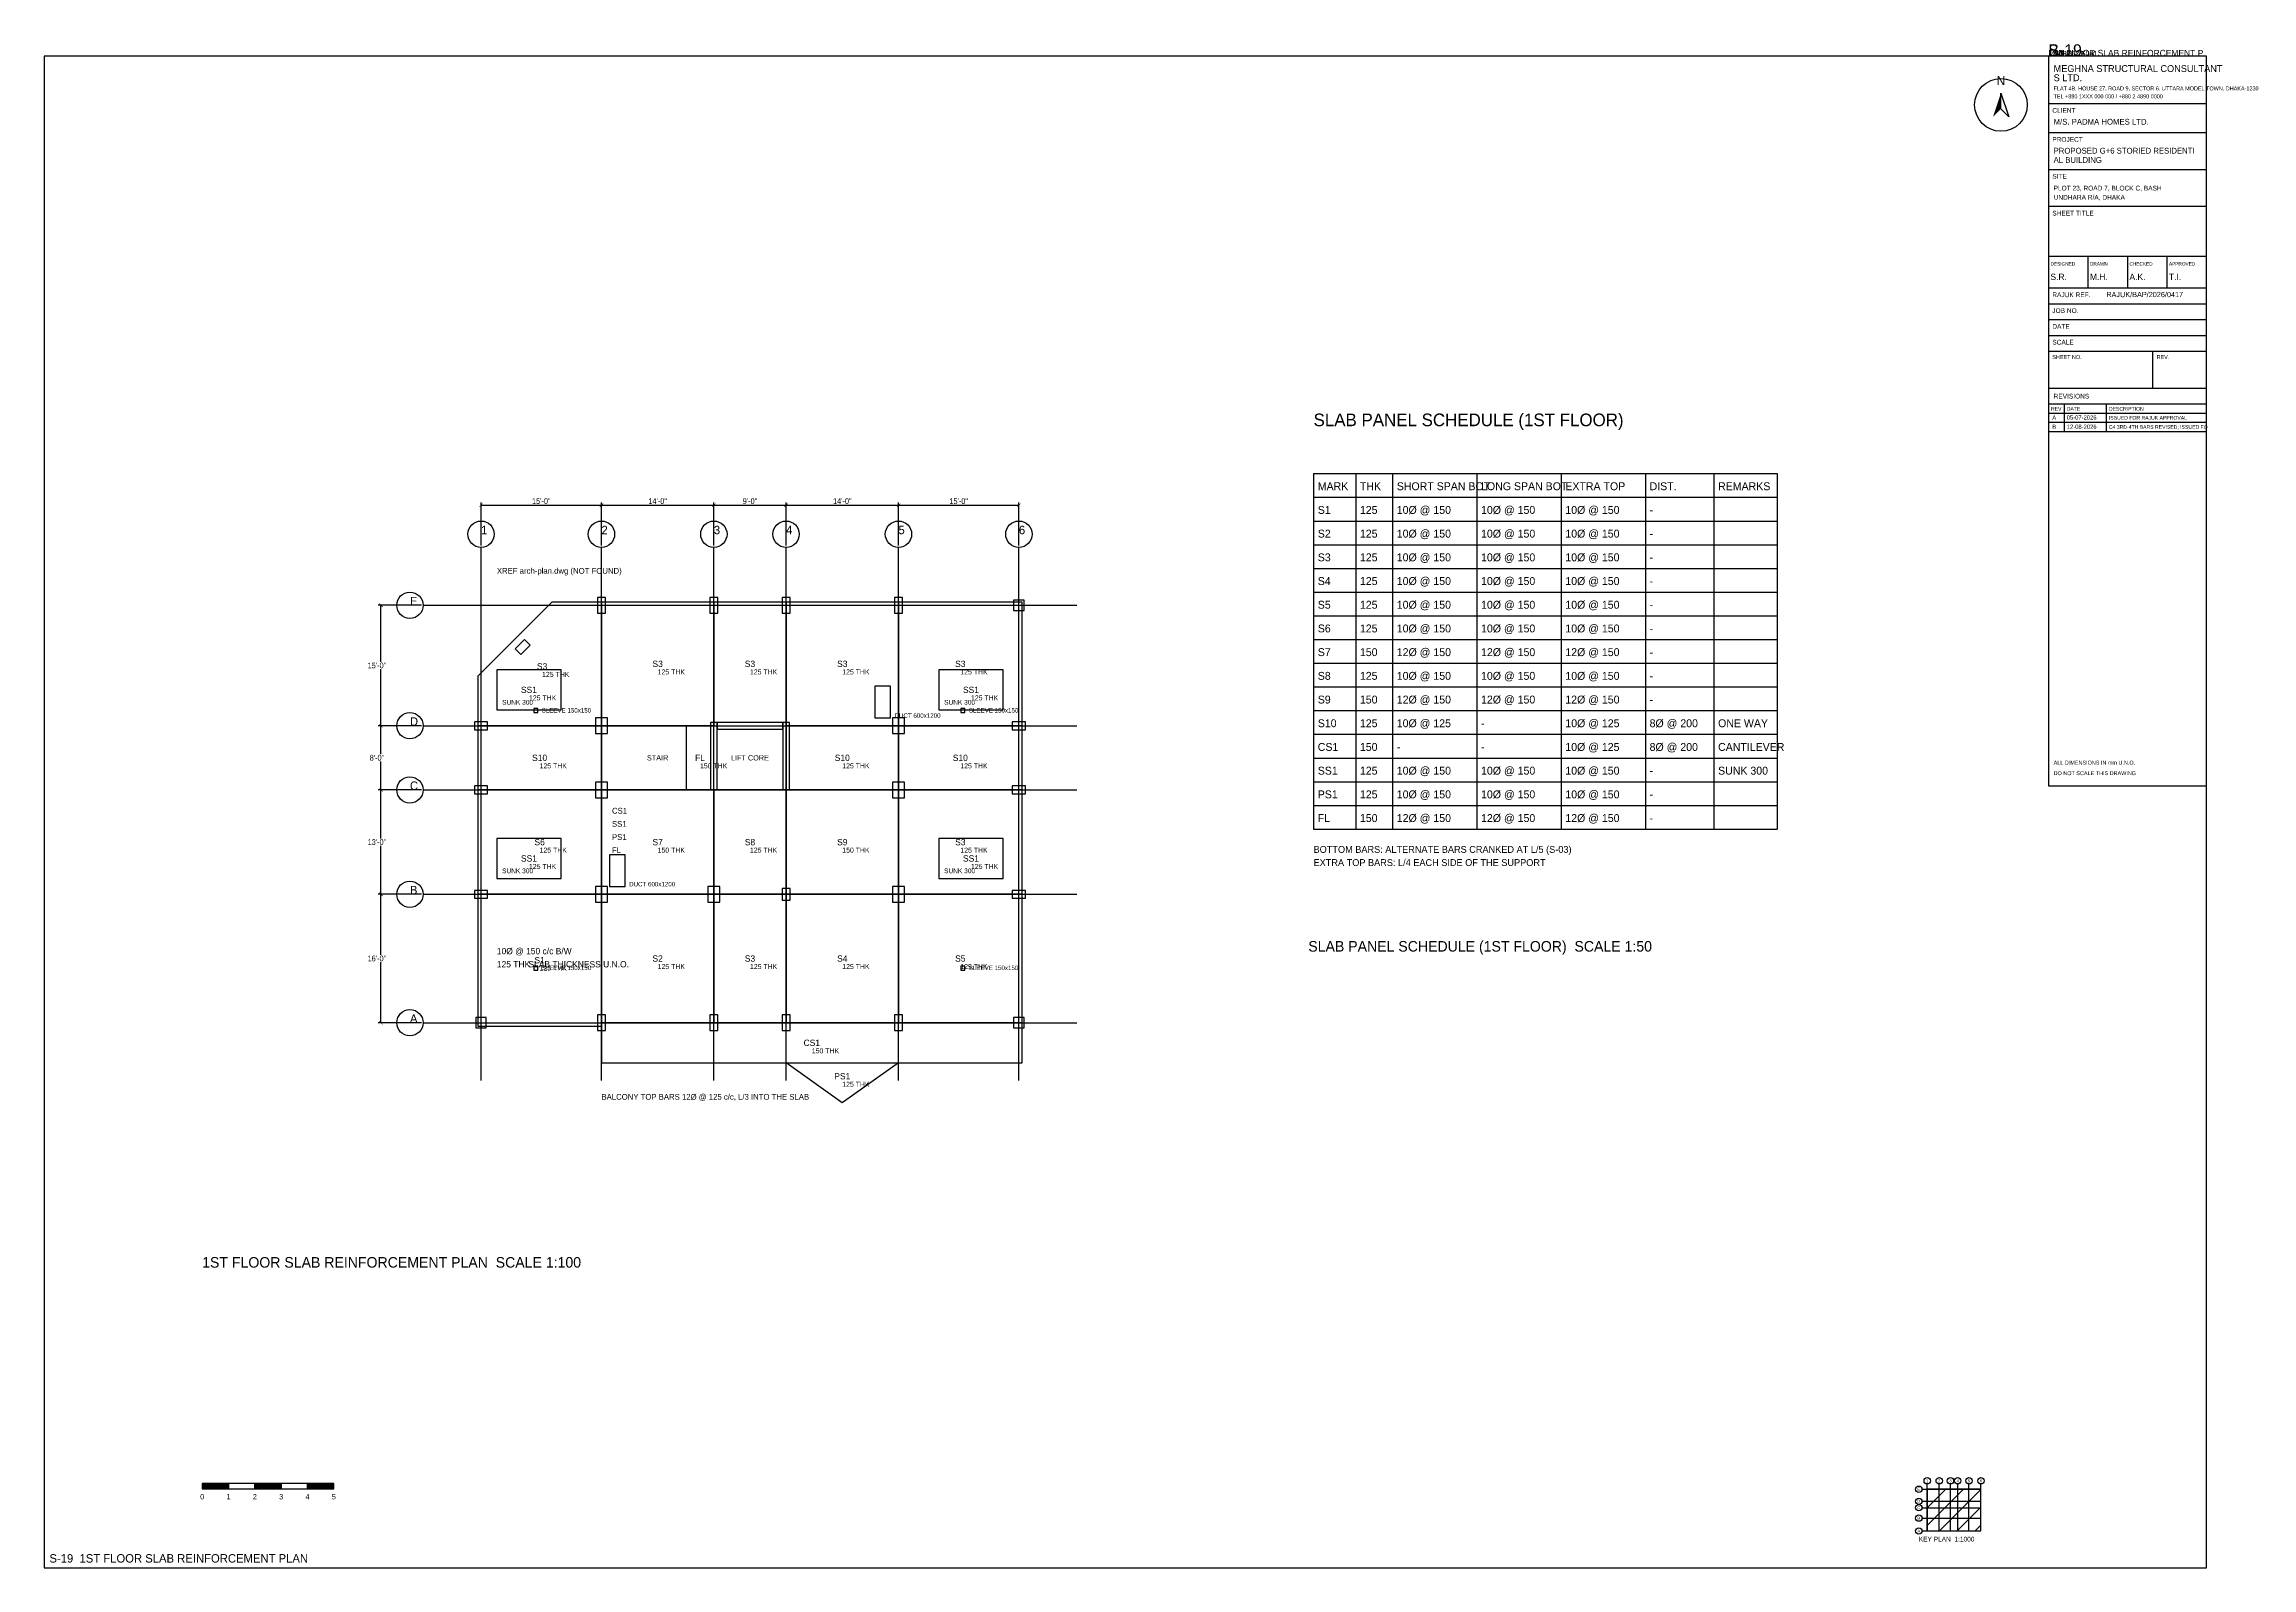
# Model space of a CAD drawing. Extents: x 1000 to 743527, y -207200 to 58857.
# Drawn here: x 283300 to 367127, y -137800 to -79943 of the extents above; entities that cross this region are included whole.
import ezdxf
from ezdxf.enums import TextEntityAlignment as Align

# ---------------------------------------------------------------- set-up
doc = ezdxf.new("R2010")
doc.units = 0
for name, color, linetype in [('Arrow', 7, 'Continuous'), ('Column', 1, 'Continuous'), ('Grid', 8, 'Continuous'), ('Grid Circle', 8, 'Continuous'), ('Grid text', 7, 'Continuous'), ('Hatch', 9, 'Continuous'), ('Inches Dimension', 6, 'Continuous'), ('Sheet', 7, 'Continuous'), ('Slab', 5, 'Continuous'), ('Text-1', 7, 'Continuous'), ('Text-2', 7, 'Continuous'), ('TITLE', 7, 'Continuous'), ('Wall', 1, 'Continuous')]:
    doc.layers.add(name, color=color, linetype=linetype)
doc.styles.add('OpenSansCondensed-Light', font='OpenSansCondensed-Light.ttf')
doc.dimstyles.new('EZDXF', dxfattribs={"dimtxt": 0.25, "dimasz": 0.175, "dimexe": 0.375, "dimexo": 0.125, "dimgap": 0.1, "dimtad": 1, "dimlfac": 100, "dimzin": 12, "dimdsep": 46, "dimtxsty": 'OpenSansCondensed-Light', "dimblk": 'ARCHTICK', "dimcen": 2.5, "dimazin": 3, "dimtfac": 0.5, "dimtmove": 2, "dimatfit": 3})

msp = doc.modelspace()

# ---------------------------------------------------------------- texts
at = {"layer": 'Sheet'}
for s, height, p in [('SLAB PANEL SCHEDULE (1ST FLOOR)  SCALE 1:50', 400, (331300, -114400)), ('1ST FLOOR SLAB REINFORCEMENT PLAN  SCALE 1:100', 400, (289300, -126400)), ('S-19  1ST FLOOR SLAB REINFORCEMENT PLAN', 320, (283500, -137600))]:
    msp.add_text(s, height=height, dxfattribs=at).set_placement(p)
at = {"layer": 'Text-1'}
for s, height, p in [('SLAB PANEL SCHEDULE (1ST FLOOR)', 480, (331500, -94450)), ('MARK', 300, (331660, -96880)), ('THK', 300, (333260, -96880)), ('SHORT SPAN BOT.', 300, (334660, -96880)), ('LONG SPAN BOT.', 300, (337860, -96880)), ('EXTRA TOP', 300, (341060, -96880)), ('DIST.', 300, (344260, -96880)), ('REMARKS', 300, (346860, -96880)), ('S1', 300, (331660, -97780)), ('125', 300, (333260, -97780)), ('10%%C @ 150', 300, (334660, -97780)), ('10%%C @ 150', 300, (337860, -97780)), ('10%%C @ 150', 300, (341060, -97780)), ('-', 300, (344260, -97780)), ('S2', 300, (331660, -98680)), ('125', 300, (333260, -98680)), ('10%%C @ 150', 300, (334660, -98680)), ('10%%C @ 150', 300, (337860, -98680)), ('10%%C @ 150', 300, (341060, -98680)), ('-', 300, (344260, -98680)), ('S3', 300, (331660, -99580)), ('125', 300, (333260, -99580)), ('10%%C @ 150', 300, (334660, -99580)), ('10%%C @ 150', 300, (337860, -99580)), ('10%%C @ 150', 300, (341060, -99580)), ('-', 300, (344260, -99580)), ('S4', 300, (331660, -100480)), ('125', 300, (333260, -100480)), ('10%%C @ 150', 300, (334660, -100480)), ('10%%C @ 150', 300, (337860, -100480)), ('10%%C @ 150', 300, (341060, -100480)), ('-', 300, (344260, -100480)), ('S5', 300, (331660, -101380)), ('125', 300, (333260, -101380)), ('10%%C @ 150', 300, (334660, -101380)), ('10%%C @ 150', 300, (337860, -101380)), ('10%%C @ 150', 300, (341060, -101380)), ('-', 300, (344260, -101380)), ('S6', 300, (331660, -102280)), ('125', 300, (333260, -102280)), ('10%%C @ 150', 300, (334660, -102280)), ('10%%C @ 150', 300, (337860, -102280)), ('10%%C @ 150', 300, (341060, -102280)), ('-', 300, (344260, -102280)), ('S7', 300, (331660, -103180)), ('150', 300, (333260, -103180)), ('12%%C @ 150', 300, (334660, -103180)), ('12%%C @ 150', 300, (337860, -103180)), ('12%%C @ 150', 300, (341060, -103180)), ('-', 300, (344260, -103180)), ('S8', 300, (331660, -104080)), ('125', 300, (333260, -104080)), ('10%%C @ 150', 300, (334660, -104080)), ('10%%C @ 150', 300, (337860, -104080)), ('10%%C @ 150', 300, (341060, -104080)), ('S9', 300, (331660, -104980)), ('150', 300, (333260, -104980)), ('12%%C @ 150', 300, (334660, -104980)), ('12%%C @ 150', 300, (337860, -104980)), ('12%%C @ 150', 300, (341060, -104980)), ('-', 300, (344260, -104080)), ('S10', 300, (331660, -105880)), ('125', 300, (333260, -105880)), ('10%%C @ 125', 300, (334660, -105880)), ('10%%C @ 125', 300, (341060, -105880)), ('8%%C @ 200', 300, (344260, -105880)), ('-', 300, (344260, -104980)), ('ONE WAY', 300, (346860, -105880)), ('-', 300, (337860, -105880)), ('CS1', 300, (331660, -106780)), ('150', 300, (333260, -106780)), ('-', 300, (334660, -106780)), ('-', 300, (337860, -106780)), ('10%%C @ 125', 300, (341060, -106780)), ('8%%C @ 200', 300, (344260, -106780)), ('CANTILEVER', 300, (346860, -106780)), ('SS1', 300, (331660, -107680)), ('125', 300, (333260, -107680)), ('10%%C @ 150', 300, (334660, -107680)), ('10%%C @ 150', 300, (337860, -107680)), ('10%%C @ 150', 300, (341060, -107680)), ('-', 300, (344260, -107680)), ('SUNK 300', 300, (346860, -107680)), ('CS1', 220, (304861.2, -109161.6)), ('PS1', 300, (331660, -108580)), ('125', 300, (333260, -108580)), ('10%%C @ 150', 300, (334660, -108580)), ('10%%C @ 150', 300, (337860, -108580)), ('10%%C @ 150', 300, (341060, -108580)), ('-', 300, (344260, -108580)), ('SS1', 220, (304861.2, -109661.6)), ('FL', 300, (331660, -109480)), ('150', 300, (333260, -109480)), ('12%%C @ 150', 300, (334660, -109480)), ('12%%C @ 150', 300, (337860, -109480)), ('12%%C @ 150', 300, (341060, -109480)), ('-', 300, (344260, -109480)), ('PS1', 220, (304861.2, -110161.6)), ('FL', 220, (304861.2, -110661.6)), ('10Ø @ 150 c/c B/W', 240, (300489.2, -114500.8)), ('125 THK', 240, (300489.2, -115000.8)), ('SLAB THICKNESS U.N.O.', 240, (301689.2, -115000.8))]:
    msp.add_text(s, height=height, dxfattribs=at).set_placement(p)
for s, height, p in [('S3', 240, (302206.3, -103568.3)), ('S3', 240, (306594.8, -103474.7)), ('S3', 240, (310100, -103474.7)), ('S3', 240, (313605.2, -103474.7)), ('S3', 240, (318087.3, -103474.7)), ('SS1', 240, (301708.2, -104461.2)), ('SS1', 240, (318491.8, -104461.2)), ('S10', 240, (302112.7, -107042.4)), ('STAIR', 200, (306594.8, -107042.4)), ('FL', 240, (308204.4, -107042.4)), ('LIFT CORE', 200, (310100, -107042.4)), ('S10', 240, (313605.2, -107042.4)), ('S10', 240, (318087.3, -107042.4)), ('S6', 240, (302112.7, -110242.8)), ('S7', 240, (306594.8, -110242.8)), ('S8', 240, (310100, -110242.8)), ('S9', 240, (313605.2, -110242.8)), ('S3', 240, (318087.3, -110242.8)), ('SS1', 240, (301708.2, -110862)), ('SS1', 240, (318491.8, -110862)), ('S1', 240, (302112.7, -114724.9)), ('S2', 240, (306594.8, -114662.4)), ('S3', 240, (310100, -114662.4)), ('S4', 240, (313605.2, -114662.4)), ('S5', 240, (318087.3, -114662.4)), ('CS1', 240, (312448.5, -117862.8)), ('PS1', 240, (313605.2, -119132.8))]:
    msp.add_text(s, height=height, dxfattribs=at).set_placement(p, align=Align.MIDDLE_CENTER)
at = {"layer": 'Text-2'}
for s, height, p in [('XREF arch-plan.dwg (NOT FOUND)', 220, (300489.2, -100051.2)), ('125 THK', 190, (302206.3, -103968.3)), ('125 THK', 190, (306594.8, -103874.7)), ('125 THK', 190, (310100, -103874.7)), ('125 THK', 190, (313605.2, -103874.7)), ('125 THK', 190, (318087.3, -103874.7)), ('125 THK', 190, (301708.2, -104861.2)), ('125 THK', 190, (318491.8, -104861.2)), ('SUNK 300', 180, (300689.2, -105023.2)), ('SLEEVE 150x150', 170, (302189.2, -105323.2)), ('DUCT 600x1200', 170, (315588.8, -105523.2)), ('SUNK 300', 180, (317472.8, -105023.2)), ('SLEEVE 150x150', 170, (318410.8, -105323.2)), ('125 THK', 190, (302112.7, -107442.4)), ('150 THK', 190, (308204.4, -107442.4)), ('125 THK', 190, (313605.2, -107442.4)), ('125 THK', 190, (318087.3, -107442.4)), ('125 THK', 190, (302112.7, -110642.8)), ('150 THK', 190, (306594.8, -110642.8)), ('125 THK', 190, (310100, -110642.8)), ('150 THK', 190, (313605.2, -110642.8)), ('125 THK', 190, (318087.3, -110642.8)), ('BOTTOM BARS: ALTERNATE BARS CRANKED AT L/5 (S-03)', 260, (331500, -110650)), ('SUNK 300', 180, (300689.2, -111424)), ('125 THK', 190, (301708.2, -111262)), ('SUNK 300', 180, (317472.8, -111424)), ('125 THK', 190, (318491.8, -111262)), ('EXTRA TOP BARS: L/4 EACH SIDE OF THE SUPPORT', 260, (331500, -111150)), ('DUCT 600x1200', 170, (305511.2, -111924)), ('125 THK', 190, (302112.7, -115124.9)), ('SLEEVE 150x150', 170, (302189.2, -115100.8)), ('125 THK', 190, (306594.8, -115062.4)), ('125 THK', 190, (310100, -115062.4)), ('125 THK', 190, (313605.2, -115062.4)), ('125 THK', 190, (318087.3, -115062.4)), ('SLEEVE 150x150', 170, (318410.8, -115100.8)), ('150 THK', 190, (312448.5, -118262.8)), ('BALCONY TOP BARS 12%%C @ 125 c/c, L/3 INTO THE SLAB', 220, (304461.2, -120024.8)), ('125 THK', 190, (313605.2, -119532.8))]:
    msp.add_text(s, height=height, dxfattribs=at).set_placement(p)
at = {"layer": 'TITLE'}
for s, height, p in [('A', 160, (359550, -94200)), ('B', 160, (359550, -94550)), ('05-07-2026', 160, (360100, -94200)), ('12-08-2026', 160, (360100, -94550)), ('C4 3RD-4TH BARS REVISED; ISSUED FO', 140, (361700, -94550)), ('ISSUED FOR RAJUK APPROVAL', 140, (361700, -94200))]:
    msp.add_text(s, height=height, dxfattribs=at).set_placement(p)

# ---------------------------------------------------------------- blocks, each defined once
blk = doc.blocks.new('TITLE_BLOCK')
at = {"layer": 'TITLE'}
for p, q in [((0, -18), (60, -18)), ((0, -29), (60, -29)), ((0, -43), (60, -43)), ((0, -57), (60, -57)), ((0, -76), (60, -76)), ((0, -76), (0, -88)), ((15, -76), (15, -88)), ((30, -76), (30, -88)), ((45, -76), (45, -88)), ((0, -88), (60, -88)), ((0, -94), (60, -94)), ((0, -100), (60, -100)), ((0, -106), (60, -106)), ((0, -112), (60, -112)), ((39.6, -112), (39.6, -126)), ((0, -126), (60, -126)), ((0, -132), (60, -132)), ((0, -132), (60, -132)), ((6, -132), (6, -142.5)), ((22, -132), (22, -142.5)), ((0, -135.5), (60, -135.5)), ((0, -139), (60, -139)), ((0, -142.5), (60, -142.5))]:
    blk.add_line(p, q, dxfattribs=at)
blk.add_lwpolyline([(0, -277), (60, -277), (60, 0), (0, 0)], close=True, dxfattribs=at)
at = {"layer": 'Text-1'}
for tag, height in [('JOBNO', 2), ('SCALE', 2), ('SHEETTITLE', 2.4), ('SHEETTITLE2', 2.4), ('DATE', 2), ('SHEETNO', 4.5), ('REV', 4.5)]:
    blk.add_attdef(tag, (0, 0), '', height=height, dxfattribs=at)
at = {"layer": 'TITLE'}
for s, height, p in [('S LTD.', 2.6, (2, -9.5)), ('MEGHNA STRUCTURAL CONSULTANT', 2.6, (2, -6)), ('TEL +880 1XXX 000 000 / +880 2 4890 0000', 1.5, (2, -16)), ('FLAT 4B, HOUSE 27, ROAD 9, SECTOR 6, UTTARA MODEL TOWN, DHAKA-1230', 1.5, (2, -13)), ('CLIENT', 1.8, (1.5, -21.5)), ('M/S. PADMA HOMES LTD.', 2.2, (2, -26)), ('PROJECT', 1.8, (1.5, -32.5)), ('AL BUILDING', 2.2, (2, -40.5)), ('PROPOSED G+6 STORIED RESIDENTI', 2.2, (2, -37)), ('SITE', 1.8, (1.5, -46.5)), ('PLOT 23, ROAD 7, BLOCK C, BASH', 1.8, (2, -51)), ('SHEET TITLE', 1.8, (1.5, -60.5)), ('UNDHARA R/A, DHAKA', 1.8, (2, -54.5)), ('DESIGNED', 1.3, (0.8, -79.5)), ('S.R.', 2.4, (0.8, -85)), ('DRAWN', 1.3, (15.8, -79.5)), ('M.H.', 2.4, (15.8, -85)), ('A.K.', 2.4, (30.8, -85)), ('CHECKED', 1.3, (30.8, -79.5)), ('APPROVED', 1.3, (45.8, -79.5)), ('T.I.', 2.4, (45.8, -85)), ('RAJUK REF.', 1.8, (1.5, -91.5)), ('RAJUK/BAP/2026/0417', 2, (22, -91.5)), ('JOB NO.', 1.8, (1.5, -97.5)), ('SCALE', 1.8, (1.5, -109.5)), ('DATE', 1.8, (1.5, -103.5)), ('SHEET NO.', 1.5, (1.5, -115)), ('REV.', 1.5, (41.1, -115)), ('REV', 1.4, (1, -134.6)), ('REVISIONS', 1.8, (2, -130)), ('DATE', 1.4, (7, -134.6)), ('DESCRIPTION', 1.4, (23, -134.6)), ('ALL DIMENSIONS IN mm U.N.O.', 1.5, (2, -269)), ('DO NOT SCALE THIS DRAWING', 1.5, (2, -273))]:
    blk.add_text(s, height=height, dxfattribs=at).set_placement(p)
blk = doc.blocks.new('NORTH_ARROW')
at = {"layer": 'Arrow'}
blk.add_lwpolyline([(0, 0), (3, -9), (0, -6)], close=True, dxfattribs=at)
blk.add_circle((0, -4.5), 10, dxfattribs=at)
blk.add_solid([(0, 0), (-3, -9), (0, -6)], dxfattribs=at)
at = {"layer": 'Text-1'}
blk.add_text('N', height=3.5, dxfattribs=at).set_placement((0, 3), align=Align.CENTER)
blk = doc.blocks.new('KEY_PLAN')
at = {"layer": 'Grid'}
for p, q in [((0, 0), (0, 17.8496)), ((4.572, 0), (4.572, 17.8496)), ((8.8392, 0), (8.8392, 17.8496)), ((11.5824, 0), (11.5824, 17.8496)), ((15.8496, 0), (15.8496, 17.8496)), ((20.4216, 0), (20.4216, 17.8496)), ((-2, 15.8496), (20.4216, 15.8496)), ((-2, 11.2776), (20.4216, 11.2776)), ((-2, 8.8392), (20.4216, 8.8392)), ((-2, 4.8768), (20.4216, 4.8768)), ((-2, 0), (20.4216, 0))]:
    blk.add_line(p, q, dxfattribs=at)
at = {"layer": 'Grid Circle'}
for centre in [(-3.2, 15.8496), (0, 19.0496), (4.572, 19.0496), (8.8392, 19.0496), (11.5824, 19.0496), (15.8496, 19.0496), (20.4216, 19.0496), (-3.2, 11.2776), (-3.2, 8.8392), (-3.2, 4.8768), (-3.2, 0)]:
    blk.add_circle(centre, 1.2, dxfattribs=at)
at = {"layer": 'Sheet'}
blk.add_lwpolyline([(0, 0), (20.4216, 0), (20.4216, 15.8496), (0, 15.8496)], close=True, dxfattribs=at)
at = {"layer": 'Grid text'}
for s, p in [('1', (0, 19.0496)), ('2', (4.572, 19.0496)), ('3', (8.8392, 19.0496)), ('4', (11.5824, 19.0496)), ('5', (15.8496, 19.0496)), ('6', (20.4216, 19.0496)), ('C', (-3.2, 8.8392)), ('D', (-3.2, 11.2776)), ('E', (-3.2, 15.8496)), ('A', (-3.2, 0)), ('B', (-3.2, 4.8768))]:
    blk.add_text(s, height=1.1, dxfattribs=at).set_placement(p, align=Align.MIDDLE_CENTER)
at = {"layer": 'Sheet'}
blk.add_text('KEY PLAN  1:1000', height=1.8, dxfattribs=at).set_placement((-3.2, -4))
blk = doc.blocks.new('SCALE_BAR')
at = {"layer": 'Sheet'}
h = blk.add_hatch(color=7, dxfattribs=at)
h.dxf.hatch_style = 1
h.paths.add_polyline_path([(0, 0), (10, 0), (10, 2), (0, 2)])
h = blk.add_hatch(color=7, dxfattribs=at)
h.dxf.hatch_style = 1
h.paths.add_polyline_path([(20, 0), (30, 0), (30, 2), (20, 2)])
h = blk.add_hatch(color=7, dxfattribs=at)
h.dxf.hatch_style = 1
h.paths.add_polyline_path([(40, 0), (50, 0), (50, 2), (40, 2)])
for points in [[(0, 0), (10, 0), (10, 2), (0, 2)], [(10, 0), (20, 0), (20, 2), (10, 2)], [(20, 0), (30, 0), (30, 2), (20, 2)], [(30, 0), (40, 0), (40, 2), (30, 2)], [(40, 0), (50, 0), (50, 2), (40, 2)]]:
    blk.add_lwpolyline(points, close=True, dxfattribs=at)
for s, p in [('0', (0, -4)), ('1', (10, -4)), ('2', (20, -4)), ('3', (30, -4)), ('4', (40, -4)), ('5', (50, -4))]:
    blk.add_text(s, height=2, dxfattribs=at).set_placement(p, align=Align.CENTER)
at = {"layer": 'Text-1'}
blk.add_attdef('UNIT', (0, 0), '', height=2, dxfattribs=at)
blk = doc.blocks.new('GRID_BUBBLE')
at = {"layer": 'Grid Circle'}
blk.add_circle((0, 0), 500, dxfattribs=at)
at = {"layer": 'Text-1'}
blk.add_attdef('GRID', (0, 0), '', height=320, dxfattribs=at)
blk = doc.blocks.new('_ARCHTICK')
at = {"color": 0, "linetype": 'BYBLOCK', "const_width": 0.15}
blk.add_lwpolyline([(-0.5, -0.5), (0.5, 0.5)], dxfattribs=at)

# ---------------------------------------------------------------- dimensions: what is measured, and where the dimension line sits
at = {"layer": 'Inches Dimension'}
for base, p1, p2, text in [((299889.2, -97451.2), (299889.2, -99051.2), (304461.2, -99051.2), '15\'-0"'), ((304461.2, -97451.2), (304461.2, -99051.2), (308728.4, -99051.2), '14\'-0"'), ((308728.4, -97451.2), (308728.4, -99051.2), (311471.6, -99051.2), '9\'-0"'), ((311471.6, -97451.2), (311471.6, -99051.2), (315738.8, -99051.2), '14\'-0"'), ((315738.8, -97451.2), (315738.8, -99051.2), (320310.8, -99051.2), '15\'-0"')]:
    msp.add_linear_dim(base=base, p1=p1, p2=p2, text=text, dimstyle='EZDXF', override={"dimtxt": 220, "dimasz": 132, "dimexe": 110, "dimexo": 66, "dimgap": 44, "dimtad": 1, "dimtih": 1, "dimtoh": 1, "dimdec": 0, "dimlfac": 1}, dxfattribs=at).render()
for base, p1, p2, text in [((296089.2, -105823.2), (297689.2, -105823.2), (297689.2, -101251.2), '15\'-0"'), ((296089.2, -108261.6), (297689.2, -108261.6), (297689.2, -105823.2), '8\'-0"'), ((296089.2, -112224), (297689.2, -112224), (297689.2, -108261.6), '13\'-0"'), ((296089.2, -117100.8), (297689.2, -117100.8), (297689.2, -112224), '16\'-0"')]:
    msp.add_linear_dim(base=base, p1=p1, p2=p2, angle=90, text=text, dimstyle='EZDXF', override={"dimtxt": 220, "dimasz": 132, "dimexe": 110, "dimexo": 66, "dimgap": 44, "dimtad": 1, "dimtih": 1, "dimtoh": 1, "dimdec": 0, "dimlfac": 1}, dxfattribs=at).render()

# ---------------------------------------------------------------- hatches: boundary and pattern name
at = {"layer": 'Hatch'}
h = msp.add_hatch(dxfattribs=at)
h.set_pattern_fill('ANSI31', scale=150)
h.paths.add_polyline_path([(354800, -136400), (356842.2, -136400), (356842.2, -134815), (354800, -134815)])

# ---------------------------------------------------------------- linework, layer by layer
for p, q in [((331500, -96250), (349100, -96250)), ((331500, -96250), (331500, -109750)), ((333100, -96250), (333100, -109750)), ((334500, -96250), (334500, -109750)), ((337700, -96250), (337700, -109750)), ((340900, -96250), (340900, -109750)), ((344100, -96250), (344100, -109750)), ((346700, -96250), (346700, -109750)), ((349100, -96250), (349100, -109750)), ((331500, -97150), (349100, -97150)), ((331500, -98050), (349100, -98050)), ((331500, -98950), (349100, -98950)), ((331500, -99850), (349100, -99850)), ((331500, -100750), (349100, -100750)), ((331500, -101650), (349100, -101650)), ((331500, -102550), (349100, -102550)), ((331500, -103450), (349100, -103450)), ((331500, -104350), (349100, -104350)), ((331500, -105250), (349100, -105250)), ((331500, -106150), (349100, -106150)), ((331500, -107050), (349100, -107050)), ((331500, -107950), (349100, -107950)), ((331500, -108850), (349100, -108850)), ((331500, -109750), (349100, -109750))]:
    msp.add_line(p, q)
at = {"layer": 'Column'}
for points in [[(304311.2, -101551.2), (304611.2, -101551.2), (304611.2, -100951.2), (304311.2, -100951.2)], [(308578.4, -101551.2), (308878.4, -101551.2), (308878.4, -100951.2), (308578.4, -100951.2)], [(311321.6, -101551.2), (311621.6, -101551.2), (311621.6, -100951.2), (311321.6, -100951.2)], [(315588.8, -101551.2), (315888.8, -101551.2), (315888.8, -100951.2), (315588.8, -100951.2)], [(320110.8, -101451.2), (320510.8, -101451.2), (320510.8, -101051.2), (320110.8, -101051.2)], [(301402.2, -103117.8), (301755.8, -102764.2), (301543.6, -102552.1), (301190.1, -102905.6)], [(304236.2, -106123.2), (304686.2, -106123.2), (304686.2, -105523.2), (304236.2, -105523.2)], [(315513.8, -106123.2), (315963.8, -106123.2), (315963.8, -105523.2), (315513.8, -105523.2)], [(299639.2, -105973.2), (300139.2, -105973.2), (300139.2, -105673.2), (299639.2, -105673.2)], [(320060.8, -105973.2), (320560.8, -105973.2), (320560.8, -105673.2), (320060.8, -105673.2)], [(299639.2, -108411.6), (300139.2, -108411.6), (300139.2, -108111.6), (299639.2, -108111.6)], [(304236.2, -108561.6), (304686.2, -108561.6), (304686.2, -107961.6), (304236.2, -107961.6)], [(315513.8, -108561.6), (315963.8, -108561.6), (315963.8, -107961.6), (315513.8, -107961.6)], [(320060.8, -108411.6), (320560.8, -108411.6), (320560.8, -108111.6), (320060.8, -108111.6)], [(299639.2, -112374), (300139.2, -112374), (300139.2, -112074), (299639.2, -112074)], [(304236.2, -112524), (304686.2, -112524), (304686.2, -111924), (304236.2, -111924)], [(308503.4, -112524), (308953.4, -112524), (308953.4, -111924), (308503.4, -111924)], [(311321.6, -112449), (311621.6, -112449), (311621.6, -111999), (311321.6, -111999)], [(315513.8, -112524), (315963.8, -112524), (315963.8, -111924), (315513.8, -111924)], [(320060.8, -112374), (320560.8, -112374), (320560.8, -112074), (320060.8, -112074)], [(299689.2, -117300.8), (300089.2, -117300.8), (300089.2, -116900.8), (299689.2, -116900.8)], [(304311.2, -117400.8), (304611.2, -117400.8), (304611.2, -116800.8), (304311.2, -116800.8)], [(308578.4, -117400.8), (308878.4, -117400.8), (308878.4, -116800.8), (308578.4, -116800.8)], [(311321.6, -117400.8), (311621.6, -117400.8), (311621.6, -116800.8), (311321.6, -116800.8)], [(315588.8, -117400.8), (315888.8, -117400.8), (315888.8, -116800.8), (315588.8, -116800.8)], [(320110.8, -117300.8), (320510.8, -117300.8), (320510.8, -116900.8), (320110.8, -116900.8)]]:
    msp.add_lwpolyline(points, close=True, dxfattribs=at)
at = {"layer": 'Grid'}
for p, q in [((299889.2, -119300.8), (299889.2, -99051.2)), ((304461.2, -119300.8), (304461.2, -99051.2)), ((308728.4, -119300.8), (308728.4, -99051.2)), ((311471.6, -119300.8), (311471.6, -99051.2)), ((315738.8, -119300.8), (315738.8, -99051.2)), ((320310.8, -119300.8), (320310.8, -99051.2)), ((297689.2, -101251.2), (322510.8, -101251.2)), ((297689.2, -105823.2), (322510.8, -105823.2)), ((297689.2, -108261.6), (322510.8, -108261.6)), ((297689.2, -112224), (322510.8, -112224)), ((297689.2, -117100.8), (322510.8, -117100.8))]:
    msp.add_line(p, q, dxfattribs=at)
at = {"layer": 'Sheet'}
msp.add_lwpolyline([(283300, -137800), (365400, -137800), (365400, -80400), (283300, -80400)], close=True, dxfattribs=at)
at = {"layer": 'Slab'}
for points in [[(299764.2, -117225.8), (304461.2, -117225.8), (304461.2, -118624.8), (320435.8, -118624.8), (320435.8, -101126.2), (302580.6, -101126.2), (299764.2, -103942.6)], [(299764.2, -105823.2), (304461.2, -105823.2), (304461.2, -101126.2), (302580.6, -101126.2), (299764.2, -103942.6)], [(304461.2, -105823.2), (308728.4, -105823.2), (308728.4, -101126.2), (304461.2, -101126.2)], [(308728.4, -105823.2), (311471.6, -105823.2), (311471.6, -101126.2), (308728.4, -101126.2)], [(311471.6, -105823.2), (315738.8, -105823.2), (315738.8, -101126.2), (311471.6, -101126.2)], [(315738.8, -105823.2), (320435.8, -105823.2), (320435.8, -101126.2), (315738.8, -101126.2)], [(300489.2, -105223.2), (302927.2, -105223.2), (302927.2, -103699.2), (300489.2, -103699.2)], [(300489.2, -105223.2), (302927.2, -105223.2), (302927.2, -103699.2), (300489.2, -103699.2)], [(317272.8, -105223.2), (319710.8, -105223.2), (319710.8, -103699.2), (317272.8, -103699.2)], [(317272.8, -105223.2), (319710.8, -105223.2), (319710.8, -103699.2), (317272.8, -103699.2)], [(314838.8, -105523.2), (315438.8, -105523.2), (315438.8, -104323.2), (314838.8, -104323.2)], [(301889.2, -105323.2), (302039.2, -105323.2), (302039.2, -105173.2), (301889.2, -105173.2)], [(318110.8, -105323.2), (318260.8, -105323.2), (318260.8, -105173.2), (318110.8, -105173.2)], [(299764.2, -108261.6), (304461.2, -108261.6), (304461.2, -105823.2), (299764.2, -105823.2)], [(304461.2, -108261.6), (308728.4, -108261.6), (308728.4, -105823.2), (304461.2, -105823.2)], [(307680.4, -108261.6), (308728.4, -108261.6), (308728.4, -105823.2), (307680.4, -105823.2)], [(311471.6, -108261.6), (315738.8, -108261.6), (315738.8, -105823.2), (311471.6, -105823.2)], [(315738.8, -108261.6), (320435.8, -108261.6), (320435.8, -105823.2), (315738.8, -105823.2)], [(299764.2, -112224), (304461.2, -112224), (304461.2, -108261.6), (299764.2, -108261.6)], [(304461.2, -112224), (308728.4, -112224), (308728.4, -108261.6), (304461.2, -108261.6)], [(308728.4, -112224), (311471.6, -112224), (311471.6, -108261.6), (308728.4, -108261.6)], [(311471.6, -112224), (315738.8, -112224), (315738.8, -108261.6), (311471.6, -108261.6)], [(315738.8, -112224), (320435.8, -112224), (320435.8, -108261.6), (315738.8, -108261.6)], [(300489.2, -111624), (302927.2, -111624), (302927.2, -110100), (300489.2, -110100)], [(300489.2, -111624), (302927.2, -111624), (302927.2, -110100), (300489.2, -110100)], [(317272.8, -111624), (319710.8, -111624), (319710.8, -110100), (317272.8, -110100)], [(317272.8, -111624), (319710.8, -111624), (319710.8, -110100), (317272.8, -110100)], [(304761.2, -111924), (305361.2, -111924), (305361.2, -110724), (304761.2, -110724)], [(299764.2, -117225.8), (304461.2, -117225.8), (304461.2, -112224), (299764.2, -112224)], [(304461.2, -117100.8), (308728.4, -117100.8), (308728.4, -112224), (304461.2, -112224)], [(308728.4, -117100.8), (311471.6, -117100.8), (311471.6, -112224), (308728.4, -112224)], [(311471.6, -117100.8), (315738.8, -117100.8), (315738.8, -112224), (311471.6, -112224)], [(315738.8, -117100.8), (320435.8, -117100.8), (320435.8, -112224), (315738.8, -112224)], [(301889.2, -115100.8), (302039.2, -115100.8), (302039.2, -114950.8), (301889.2, -114950.8)], [(318110.8, -115100.8), (318260.8, -115100.8), (318260.8, -114950.8), (318110.8, -114950.8)], [(304461.2, -117100.8), (304461.2, -118624.8), (320435.8, -118624.8), (320435.8, -117100.8)], [(311471.6, -118624.8), (315738.8, -118624.8), (313605.2, -120148.8)]]:
    msp.add_lwpolyline(points, close=True, dxfattribs=at)
at = {"layer": 'Wall'}
for points in [[(308603.4, -108261.6), (308853.4, -108261.6), (308853.4, -105698.2), (308603.4, -105698.2)], [(308853.4, -105948.2), (311346.6, -105948.2), (311346.6, -105698.2), (308853.4, -105698.2)], [(311346.6, -108261.6), (311596.6, -108261.6), (311596.6, -105698.2), (311346.6, -105698.2)]]:
    msp.add_lwpolyline(points, close=True, dxfattribs=at)

# ---------------------------------------------------------------- block references
at = {"layer": 'Arrow', "xscale": 100, "yscale": 100}
msp.add_blockref('NORTH_ARROW', (357600, -81800), dxfattribs=at)
at = {"layer": 'Grid Circle'}
for p, values in [((299889.2, -98551.2), {'GRID': '1'}), ((304461.2, -98551.2), {'GRID': '2'}), ((308728.4, -98551.2), {'GRID': '3'}), ((311471.6, -98551.2), {'GRID': '4'}), ((315738.8, -98551.2), {'GRID': '5'}), ((320310.8, -98551.2), {'GRID': '6'}), ((297189.2, -101251.2), {'GRID': 'E'}), ((297189.2, -105823.2), {'GRID': 'D'}), ((297189.2, -108261.6), {'GRID': 'C'}), ((297189.2, -112224), {'GRID': 'B'}), ((297189.2, -117100.8), {'GRID': 'A'})]:
    msp.add_blockref('GRID_BUBBLE', p, dxfattribs=at).add_auto_attribs(values)
at = {"layer": 'Sheet', "xscale": 100, "yscale": 100}
msp.add_blockref('SCALE_BAR', (289300, -134800), dxfattribs=at).add_auto_attribs({'UNIT': 'm'})
msp.add_blockref('KEY_PLAN', (354800, -136400), dxfattribs=at)
at = {"layer": 'TITLE', "xscale": 100, "yscale": 100}
msp.add_blockref('TITLE_BLOCK', (359400, -80400), dxfattribs=at).add_auto_attribs({'SHEETTITLE': '1ST FLOOR SLAB REINFORCEMENT P', 'SHEETTITLE2': 'LAN', 'JOBNO': 'MSC-2026-041', 'DATE': '12-08-2026', 'SCALE': '1:100', 'SHEETNO': 'S-19', 'REV': 'B'})

msp.set_redraw_order([(e.dxf.handle, doc.entitydb.next_handle()) for e in msp.query("TEXT MTEXT ATTDEF DIMENSION ARC_DIMENSION")])  # texts and dimensions are drawn at this point

doc.saveas('drawing.dxf')
